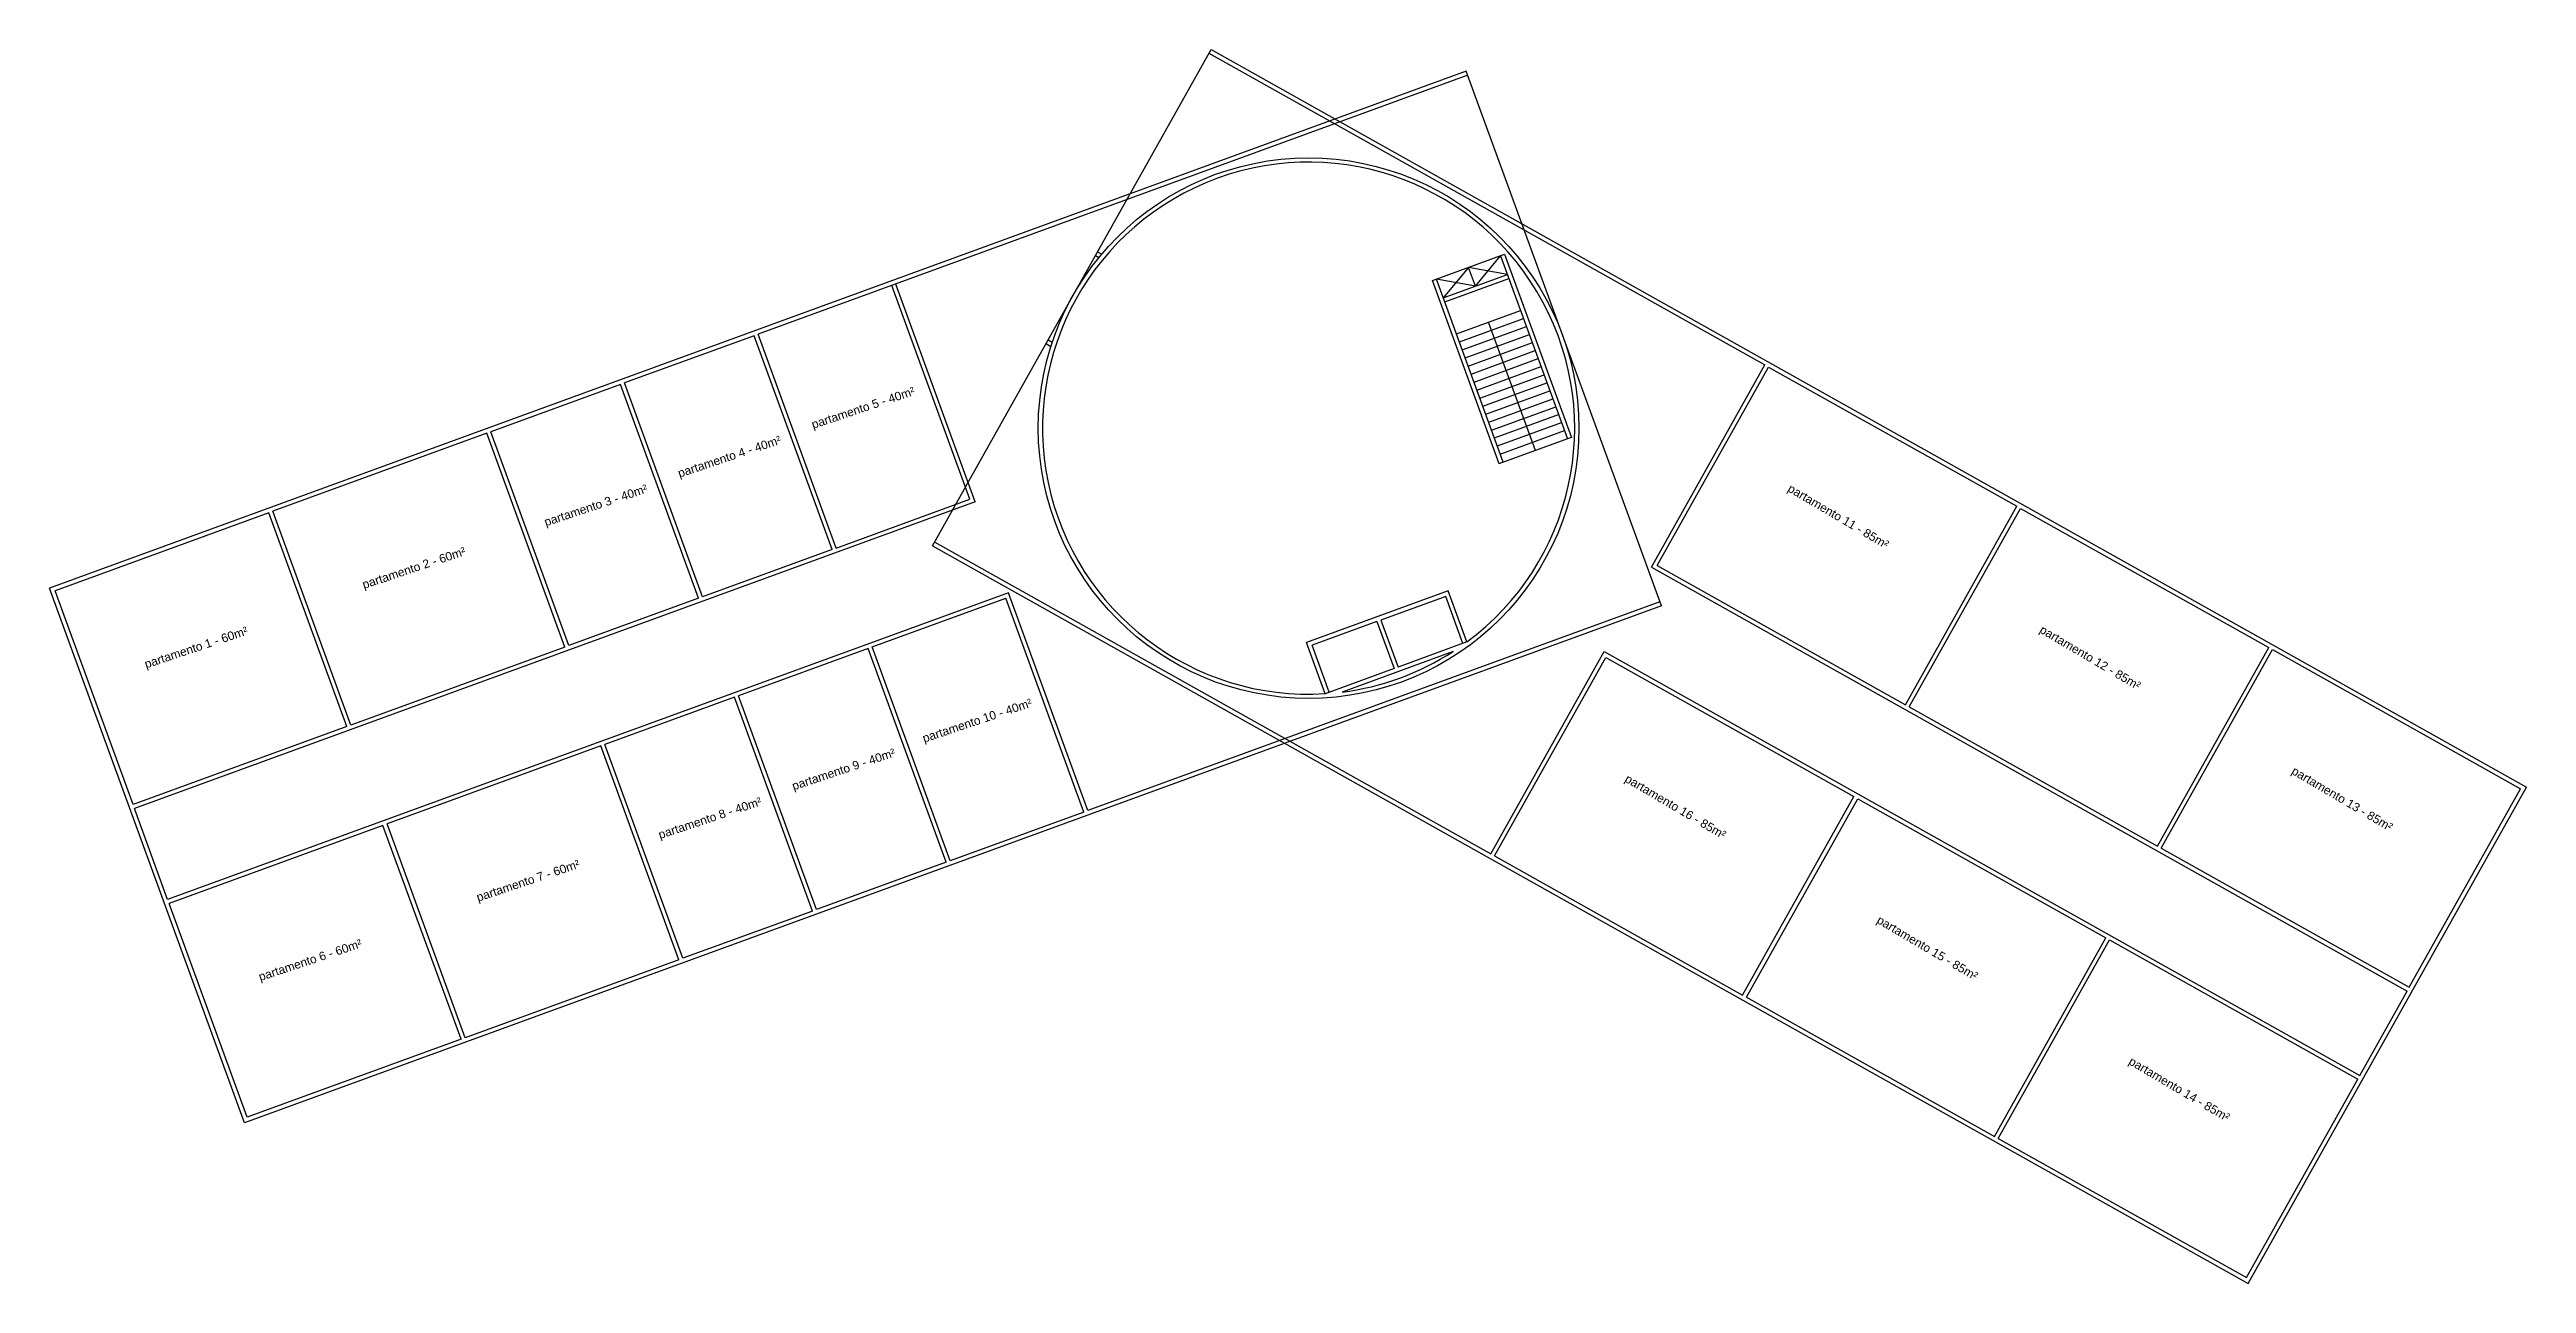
# Model space of a CAD drawing. Header units: millimetres. Extents: x -210 to 1173, y -437 to 320.
# Drawn here: x 1086 to 1173.1, y 272.7 to 316.1 of the extents above; entities that cross this region are included whole.
import ezdxf
from ezdxf.enums import TextEntityAlignment as Align

# ---------------------------------------------------------------- set-up
doc = ezdxf.new("R2010")
doc.units = ezdxf.units.MM
doc.header["$LTSCALE"] = 0.3
doc.layers.add('CORTE', color=6, linetype='Continuous')
doc.layers.add('TEXTOS', color=2, linetype='Continuous')
doc.styles.add('3MM 1_100', font='ARIAL.TTF', dxfattribs={"height": 0.3})

msp = doc.modelspace()

# ---------------------------------------------------------------- texts
at = {"layer": 'TEXTOS', "style": '3MM 1_100'}
for s, rotation, p in [('partamento 5 - 40m²', 18.45429, (1114.61, 303.517)), ('partamento 4 - 40m²', 18.45429, (1109.913, 301.803)), ('partamento 3 - 40m²', 18.45429, (1105.216, 300.089)), ('partamento 11 - 85m²', 329.44444, (1148.883, 299.701)), ('partamento 2 - 60m²', 18.45429, (1098.824, 297.889)), ('partamento 1 - 60m²', 18.45429, (1091.168, 295.095)), ('partamento 12 - 85m²', 329.44444, (1157.736, 294.737)), ('partamento 10 - 40m²', 18.45429, (1118.621, 292.526)), ('partamento 9 - 40m²', 18.45429, (1113.924, 290.812)), ('partamento 13 - 85m²', 329.44444, (1166.589, 289.772)), ('partamento 16 - 85m²', 329.44444, (1143.16, 289.497)), ('partamento 8 - 40m²', 18.45429, (1109.227, 289.098)), ('partamento 7 - 60m²', 18.45429, (1102.835, 286.898)), ('partamento 15 - 85m²', 329.44444, (1152.013, 284.532)), ('partamento 6 - 60m²', 18.45429, (1095.179, 284.104)), ('partamento 14 - 85m²', 329.44444, (1160.866, 279.567))]:
    msp.add_text(s, height=0.3, rotation=rotation, dxfattribs=at).set_placement(p, align=Align.MIDDLE_CENTER)

# ---------------------------------------------------------------- linework, layer by layer
at = {"layer": 'CORTE'}
for p, q in [((1117.054, 298.662), (1126.837, 316.106)), ((1126.764, 315.975), (1146.301, 305.019)), ((1126.837, 316.106), (1173.064, 290.182)), ((1135.808, 315.342), (1086.02, 297.173)), ((1135.86, 315.201), (1110.919, 306.1)), ((1142.664, 296.554), (1135.808, 315.342)), ((1122.777, 308.867), (1122.9, 308.798)), ((1122.851, 308.997), (1122.997, 308.915)), ((1134.619, 307.985), (1137.155, 308.91)), ((1135.887, 308.447), (1135, 307.378)), ((1135, 307.378), (1137.254, 308.201)), ((1136.127, 307.79), (1135.887, 308.447)), ((1137.254, 308.201), (1135.887, 308.447)), ((1136.127, 307.79), (1137.015, 308.859)), ((1137.015, 308.859), (1139.363, 302.424)), ((1137.155, 308.91), (1139.504, 302.475)), ((1118.358, 300.298), (1115.616, 307.814)), ((1118.55, 300.209), (1115.756, 307.865)), ((1136.967, 301.55), (1134.619, 307.985)), ((1137.108, 301.601), (1134.76, 308.036)), ((1136.127, 307.79), (1134.76, 308.036)), ((1135.051, 307.238), (1137.306, 308.06)), ((1135.463, 306.11), (1137.717, 306.933)), ((1135.566, 305.828), (1137.82, 306.651)), ((1138.235, 302.012), (1136.59, 306.522)), ((1110.778, 306.048), (1106.221, 304.386)), ((1113.52, 298.533), (1110.778, 306.048)), ((1113.661, 298.584), (1110.919, 306.1)), ((1121.041, 305.77), (1121.212, 305.674)), ((1121.114, 305.901), (1121.259, 305.82)), ((1135.668, 305.547), (1137.923, 306.369)), ((1135.771, 305.265), (1138.026, 306.087)), ((1135.874, 304.983), (1138.129, 305.806)), ((1135.977, 304.701), (1138.231, 305.524)), ((1136.08, 304.419), (1138.334, 305.242)), ((1136.183, 304.137), (1138.437, 304.96)), ((1136.285, 303.856), (1138.54, 304.678)), ((1142.315, 297.91), (1146.301, 305.019)), ((1142.519, 297.967), (1146.432, 304.945)), ((1146.432, 304.945), (1155.154, 300.054)), ((1106.081, 304.334), (1101.524, 302.672)), ((1108.823, 296.819), (1106.081, 304.334)), ((1108.964, 296.87), (1106.221, 304.386)), ((1136.388, 303.574), (1138.643, 304.397)), ((1136.491, 303.292), (1138.746, 304.115)), ((1136.594, 303.01), (1138.849, 303.833)), ((1136.697, 302.728), (1138.951, 303.551)), ((1136.797, 302.454), (1139.052, 303.276)), ((1136.9, 302.172), (1139.154, 302.995)), ((1101.384, 302.62), (1093.868, 299.878)), ((1104.126, 295.105), (1101.384, 302.62)), ((1104.267, 295.156), (1101.524, 302.672)), ((1136.965, 301.557), (1139.501, 302.482)), ((1137.003, 301.89), (1139.257, 302.713)), ((1093.727, 299.826), (1086.212, 297.084)), ((1118.55, 300.209), (1089.006, 289.428)), ((1096.47, 292.311), (1093.727, 299.826)), ((1096.611, 292.363), (1093.868, 299.878)), ((1113.661, 298.584), (1118.358, 300.298)), ((1151.241, 293.076), (1155.154, 300.054)), ((1151.372, 293.003), (1155.285, 299.98)), ((1155.285, 299.98), (1164.007, 295.089)), ((1117.054, 298.662), (1163.282, 272.738)), ((1117.128, 298.792), (1136.665, 287.836)), ((1113.52, 298.533), (1108.964, 296.87)), ((1142.315, 297.91), (1168.874, 283.016)), ((1142.519, 297.967), (1151.241, 293.076)), ((1092.876, 278.385), (1086.02, 297.173)), ((1088.955, 289.569), (1086.212, 297.084)), ((1119.716, 297.015), (1090.171, 286.234)), ((1114.929, 295.109), (1119.626, 296.823)), ((1122.369, 289.307), (1119.626, 296.823)), ((1122.51, 289.359), (1119.716, 297.015)), ((1135.175, 297.078), (1130.195, 295.261)), ((1135.085, 296.886), (1132.807, 296.054)), ((1135.688, 295.232), (1135.085, 296.886)), ((1135.829, 295.284), (1135.175, 297.078)), ((1142.664, 296.554), (1092.876, 278.385)), ((1108.823, 296.819), (1104.267, 295.156)), ((1142.613, 296.695), (1122.51, 289.359)), ((1132.666, 296.003), (1130.387, 295.171)), ((1132.666, 296.003), (1133.269, 294.35)), ((1132.807, 296.054), (1133.41, 294.401)), ((1104.126, 295.105), (1096.611, 292.363)), ((1117.672, 287.593), (1114.929, 295.109)), ((1130.85, 293.467), (1130.195, 295.261)), ((1130.991, 293.518), (1130.387, 295.171)), ((1135.829, 295.284), (1133.41, 294.401)), ((1160.094, 288.112), (1164.007, 295.089)), ((1114.788, 295.057), (1110.232, 293.395)), ((1117.531, 287.542), (1114.788, 295.057)), ((1133.269, 294.35), (1130.85, 293.467)), ((1135.342, 294.946), (1131.44, 293.523)), ((1136.665, 287.836), (1140.652, 294.944)), ((1136.796, 287.763), (1140.709, 294.74)), ((1140.652, 294.944), (1167.21, 280.05)), ((1140.709, 294.74), (1149.431, 289.849)), ((1160.225, 288.038), (1164.138, 295.016)), ((1164.138, 295.016), (1172.86, 290.125)), ((1110.091, 293.343), (1105.535, 291.681)), ((1112.834, 285.828), (1110.091, 293.343)), ((1112.975, 285.879), (1110.232, 293.395)), ((1133.4, 293.99), (1133.401, 293.989)), ((1133.541, 294.041), (1133.542, 294.041)), ((1151.372, 293.003), (1160.094, 288.112)), ((1096.47, 292.311), (1088.955, 289.569)), ((1105.394, 291.629), (1097.879, 288.887)), ((1108.137, 284.114), (1105.394, 291.629)), ((1108.278, 284.165), (1105.535, 291.681)), ((1163.282, 272.738), (1173.064, 290.182)), ((1168.947, 283.147), (1172.86, 290.125)), ((1090.171, 286.234), (1089.006, 289.428)), ((1122.369, 289.307), (1117.672, 287.593)), ((1145.518, 282.871), (1149.431, 289.849)), ((1145.649, 282.798), (1149.562, 289.776)), ((1149.562, 289.776), (1158.284, 284.884)), ((1097.738, 288.835), (1090.223, 286.093)), ((1100.481, 281.32), (1097.738, 288.835)), ((1100.622, 281.372), (1097.879, 288.887)), ((1117.531, 287.542), (1112.975, 285.879)), ((1136.796, 287.763), (1145.518, 282.871)), ((1160.225, 288.038), (1168.947, 283.147)), ((1092.965, 278.578), (1090.223, 286.093)), ((1112.834, 285.828), (1108.278, 284.165)), ((1154.371, 277.907), (1158.284, 284.884)), ((1154.502, 277.833), (1158.415, 284.811)), ((1158.415, 284.811), (1167.137, 279.92)), ((1108.137, 284.114), (1100.622, 281.372)), ((1167.21, 280.05), (1168.874, 283.016)), ((1145.649, 282.798), (1154.371, 277.907)), ((1100.481, 281.32), (1092.965, 278.578)), ((1163.224, 272.942), (1167.137, 279.92)), ((1154.502, 277.833), (1163.224, 272.942))]:
    msp.add_line(p, q, dxfattribs=at)
msp.add_circle((1130.266, 302.799), 9.5, dxfattribs=at)
msp.add_circle((1130.266, 302.799), 9.5, dxfattribs=at)
for start, end in [(306.51503, 273.58057), (277.21563, 302.87997)]:
    msp.add_arc((1130.266, 302.799), 9.35, start, end, dxfattribs=at)

msp.set_redraw_order([(e.dxf.handle, doc.entitydb.next_handle()) for e in msp.query("TEXT MTEXT ATTDEF DIMENSION ARC_DIMENSION")])  # texts and dimensions are drawn at this point

doc.saveas('drawing.dxf')
